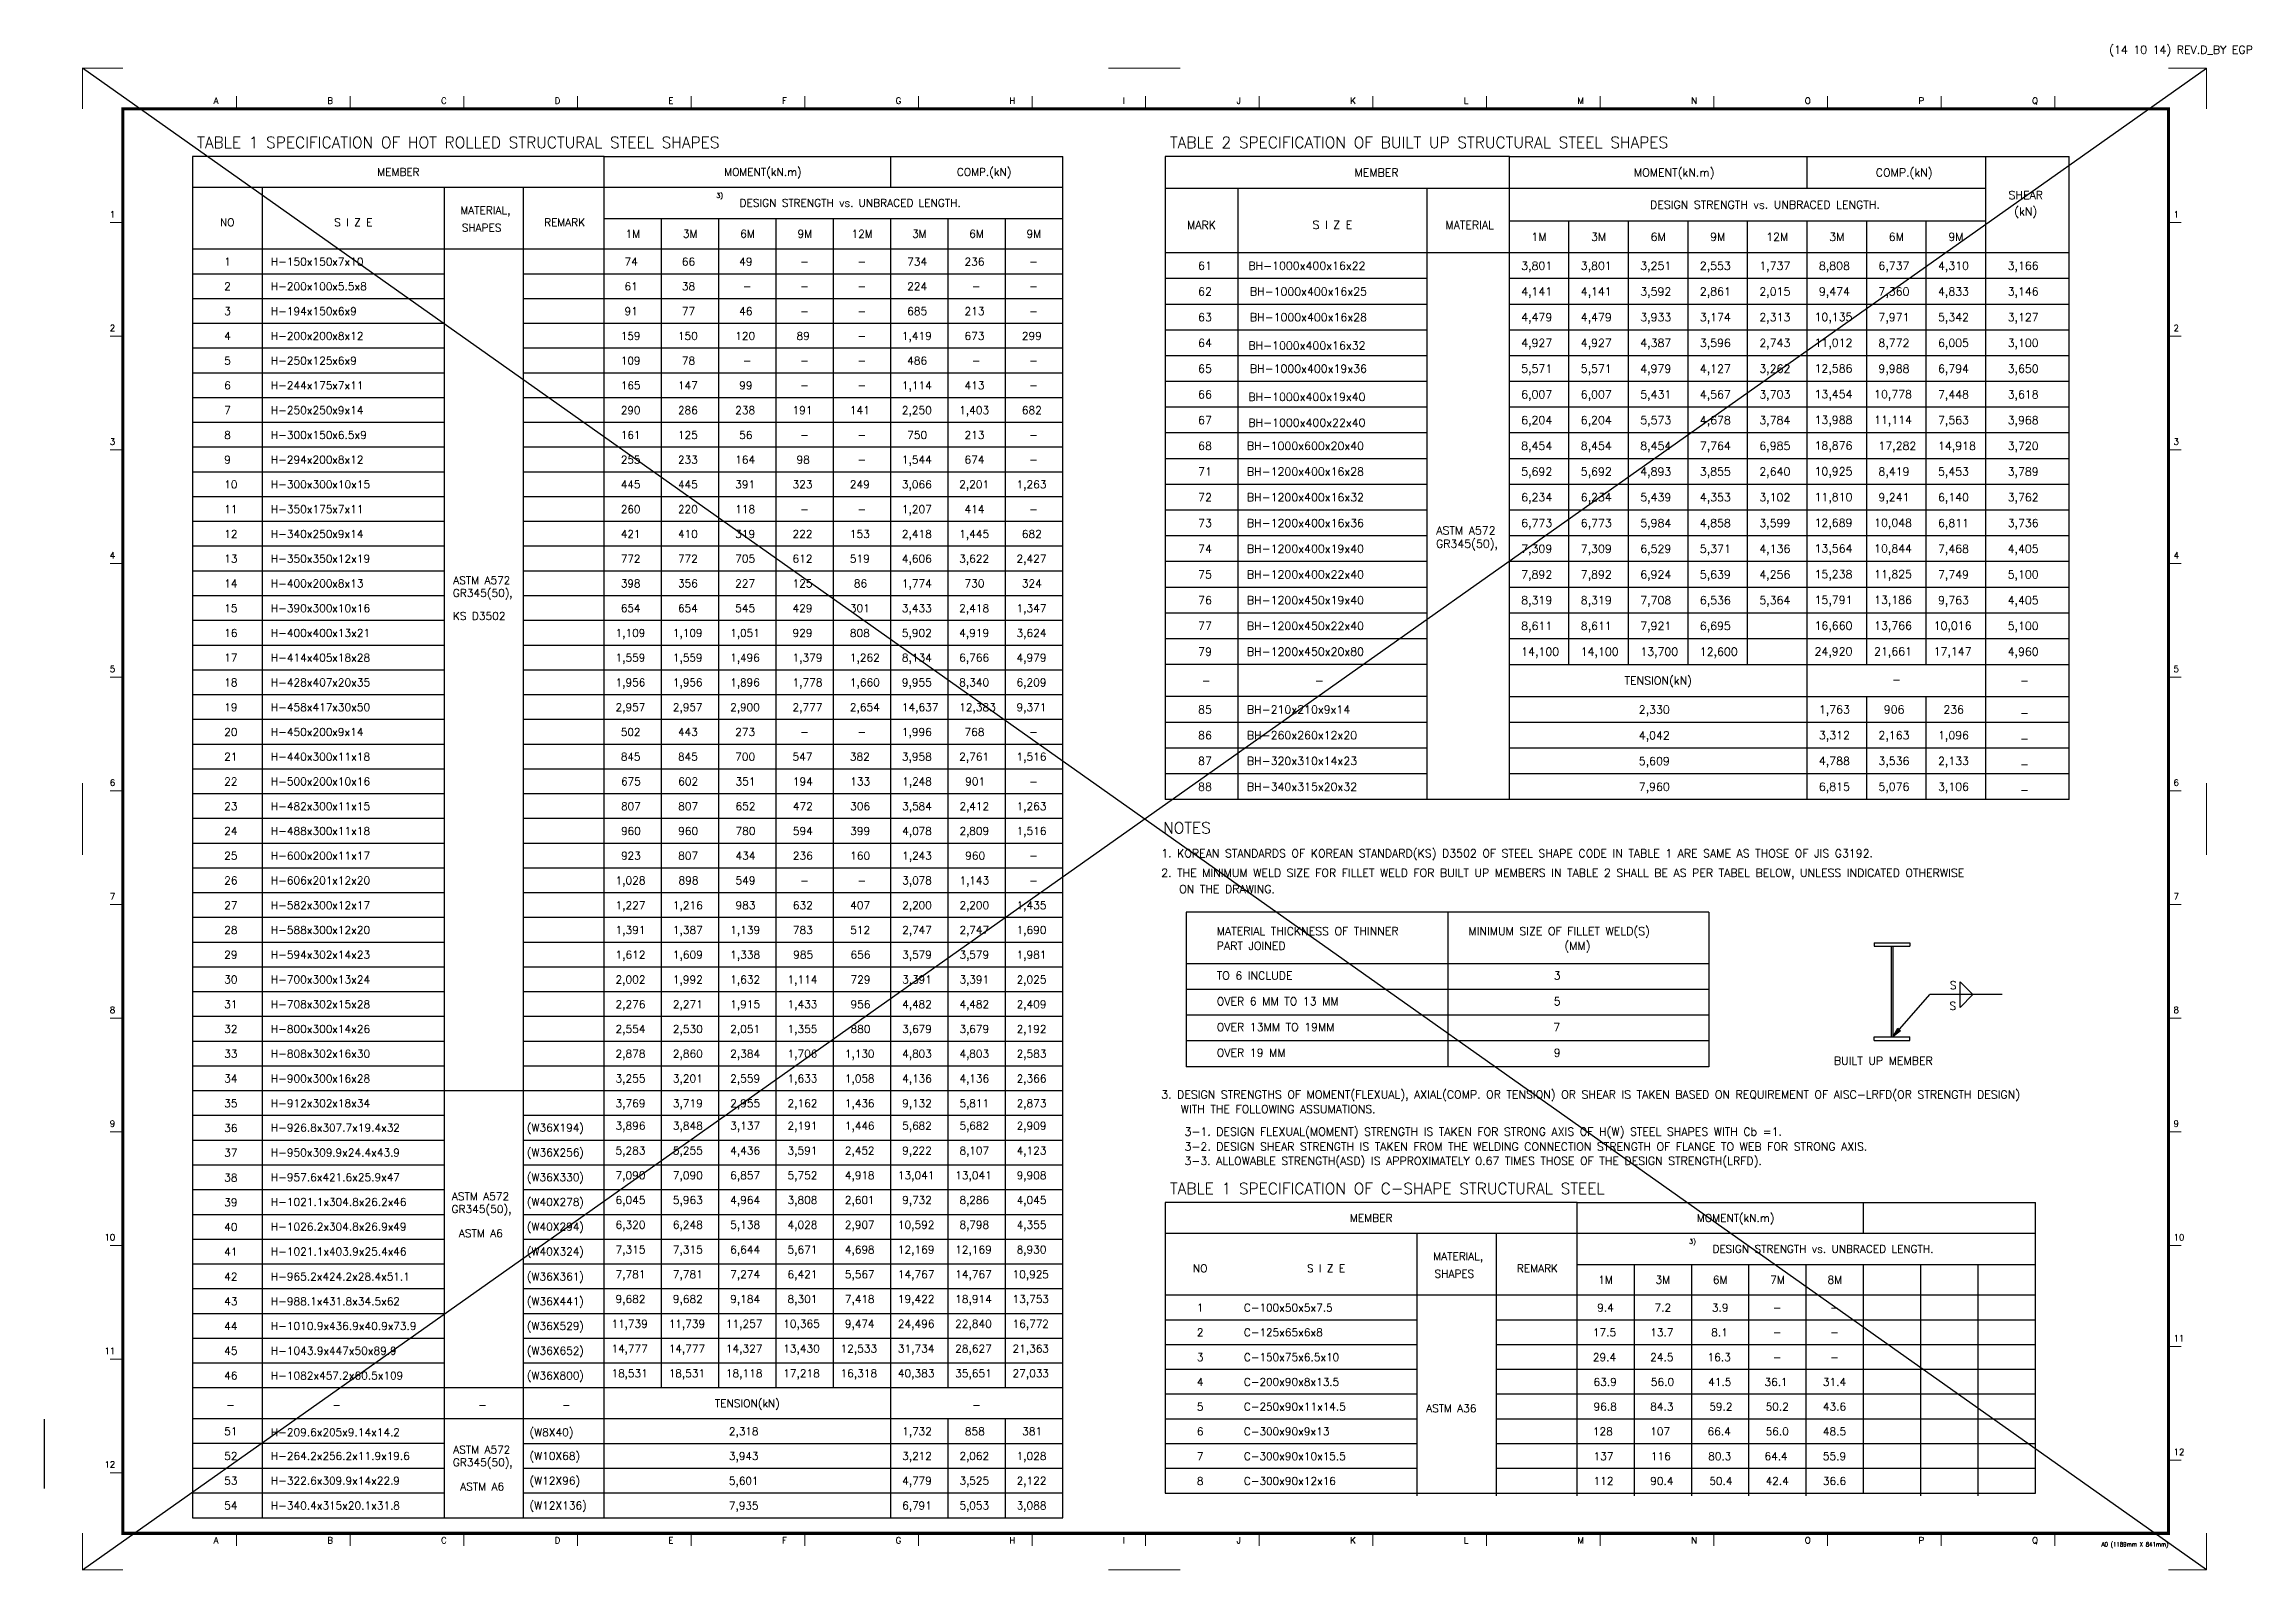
# Model space of a CAD drawing. Header units: millimetres. Extents: x 406291 to 729282, y -334810 to -232173.
# Drawn here: x 406291 to 554592, y -334810 to -232322 of the extents above; entities that cross this region are included whole.
import ezdxf
from ezdxf.enums import TextEntityAlignment as Align

# ---------------------------------------------------------------- set-up
doc = ezdxf.new("R2010")
doc.units = ezdxf.units.MM
doc.header["$LTSCALE"] = 150
doc.linetypes.add('CENTER', pattern=[32.5, 25, -2.5, 2.5, -2.5])
for name, color, linetype in [('BP', 4, 'Continuous'), ('G', 3, 'Continuous'), ('H', 7, 'Continuous'), ('LIST TEXT1', 3, 'CENTER'), ('LIST TEXT2', 7, 'CENTER'), ('P', 250, 'Continuous'), ('T', 4, 'Continuous')]:
    doc.layers.add(name, color=color, linetype=linetype)
doc.styles.add('COMPLEX', font='COMPLEX', dxfattribs={"height": 3.5})
doc.styles.add('ROMANS', font='romans.shx')

msp = doc.modelspace()

# ---------------------------------------------------------------- texts
at = {"layer": 'LIST TEXT1', "style": 'ROMANS'}
for s, p in [('TABLE 1 SPECIFICATION OF HOT ROLLED STRUCTURAL STEEL SHAPES', (416567, -239301)), ('TABLE 2 SPECIFICATION OF BUILT UP STRUCTURAL STEEL SHAPES', (481914, -239301)), ('TABLE 1 SPECIFICATION OF C-SHAPE STRUCTURAL STEEL', (481914, -309567))]:
    msp.add_text(s, height=756, dxfattribs=at).set_placement(p)
msp.add_text('NOTES', height=756, dxfattribs=at).set_placement((483058, -284964), align=Align.MIDDLE_CENTER)
at = {"layer": 'LIST TEXT2', "style": 'ROMANS'}
for s, height, p in [('(14 10 14) REV.D_BY EGP', 540, (549836, -232695)), ('MEMBER', 519.6, (430087, -240906)), ('MOMENT(kN.m)', 519.62, (454570, -240906)), ('COMP.(kN)', 519.6, (469435, -240906)), ('MEMBER ', 540, (495978, -240946)), ('MOMENT(kN.m)', 540, (515790, -240946)), ('COMP.(kN)', 540, (531239, -240946)), ('3)', 311.8, (451671, -242489)), ('DESIGN STRENGTH vs. UNBRACED LENGTH.', 519.62, (460435, -242984)), ('DESIGN STRENGTH vs. UNBRACED LENGTH.', 540, (521885, -243106)), ('SHEAR', 540, (539406, -242460)), ('(kN)', 540, (539406, -243556)), ('NO', 519.6, (418595, -244295)), ('S I Z E', 519.6, (427056, -244295)), ('MATERIAL,', 519.6, (435931, -243479)), ('SHAPES', 519.6, (435676, -244658)), ('REMARK', 519.6, (441253, -244295)), ('MARK', 540, (484035, -244469)), ('S I Z E', 540, (492828, -244457)), ('MATERIAL', 540, (502050, -244469)), ('1M', 519.6, (445835, -245063)), ('3M', 519.6, (449684, -245063)), ('6M', 519.6, (453533, -245063)), ('9M', 519.6, (457382, -245063)), ('12M', 519.6, (461231, -245063)), ('3M', 519.6, (465080, -245063)), ('6M', 519.6, (468929, -245063)), ('9M', 519.6, (472778, -245063)), ('1M', 540, (506713, -245266)), ('3M', 540, (510713, -245266)), ('6M', 540, (514713, -245266)), ('9M', 540, (518713, -245266)), ('12M', 540, (522713, -245266)), ('3M', 540, (526713, -245266)), ('6M', 540, (530713, -245266)), ('9M', 540, (534713, -245266)), ('TENSION(kN)', 540, (514719, -275074)), ('MEMBER', 519.6, (495435, -311171)), ('MOMENT(kN.m)', 519.62, (519918, -311171)), ('3)', 311.8, (517019, -312755)), ('NO', 519.6, (483943, -314561)), ('S I Z E', 519.6, (492404, -314561)), ('MATERIAL,', 519.6, (501279, -313745)), ('REMARK', 519.6, (506600, -314561)), ('DESIGN STRENGTH vs. UNBRACED LENGTH.', 519.62, (525782, -313250)), ('SHAPES', 519.6, (501023, -314924)), ('1M', 519.6, (511183, -315328)), ('3M', 519.6, (515032, -315328)), ('6M', 519.6, (518881, -315328)), ('7M', 519.6, (522730, -315328)), ('8M', 519.6, (526579, -315328)), ('TENSION(kN)', 519.62, (453534, -323630))]:
    msp.add_text(s, height=height, dxfattribs=at).set_placement(p, align=Align.MIDDLE_CENTER)
for s, height, p in [('1', 520, (418378, -246933)), ('H-150x150x7x10', 519.62, (421529, -246933)), ('74', 519.6, (445277, -246933)), ('66', 519.6, (449126, -246933)), ('49', 519.6, (452975, -246933)), ('-', 520, (457071, -246933)), ('-', 520, (460920, -246933)), ('734', 519.6, (464266, -246933)), ('236', 519.6, (468115, -246933)), ('-', 520, (472467, -246933)), ('61', 540, (483809, -247210)), ('BH-1000x400x16x22', 540, (487183, -247210)), ('3,801', 540, (505510, -247210)), ('3,801', 540, (509510, -247210)), ('3,251', 540, (513510, -247210)), ('2,553', 540, (517510, -247210)), ('1,737', 540, (521510, -247210)), ('8,808', 540, (525510, -247210)), ('6,737', 540, (529510, -247210)), ('4,310', 540, (533510, -247210)), ('3,166', 540, (538187, -247210)), ('2', 520, (418378, -248596)), ('H-200x100x5.5x8', 519.62, (421529, -248596)), ('61', 519.6, (445277, -248596)), ('38', 519.6, (449126, -248596)), ('-', 520, (453222, -248596)), ('-', 520, (457071, -248596)), ('-', 520, (460920, -248596)), ('224', 519.6, (464266, -248596)), ('-', 520, (468618, -248596)), ('-', 520, (472467, -248596)), ('62', 540, (483809, -248938)), ('BH-1000x400x16x25', 540, (487282, -248938)), ('4,141', 540, (505510, -248938)), ('4,141', 540, (509510, -248938)), ('3,592', 540, (513510, -248938)), ('2,861', 540, (517510, -248938)), ('2,015', 540, (521510, -248938)), ('9,474', 540, (525510, -248938)), ('7,360', 540, (529510, -248938)), ('4,833', 540, (533510, -248938)), ('3,146', 540, (538187, -248938)), ('3', 520, (418378, -250259)), ('H-194x150x6x9', 519.62, (421529, -250259)), ('91', 519.6, (445277, -250259)), ('77', 519.6, (449126, -250259)), ('46', 519.6, (452975, -250259)), ('-', 520, (457071, -250259)), ('-', 520, (460920, -250259)), ('685', 519.6, (464266, -250259)), ('213', 519.6, (468115, -250259)), ('-', 520, (472467, -250259)), ('63', 540, (483809, -250666)), ('BH-1000x400x16x28', 540, (487282, -250666)), ('4,479', 540, (505510, -250666)), ('4,479', 540, (509510, -250666)), ('3,933', 540, (513510, -250666)), ('3,174', 540, (517510, -250666)), ('2,313', 540, (521510, -250666)), ('10,135', 540, (525218, -250649)), ('7,971', 540, (529510, -250666)), ('5,342', 540, (533510, -250666)), ('3,127', 540, (538187, -250666)), ('4', 520, (418378, -251922)), ('H-200x200x8x12', 519.62, (421529, -251922)), ('159', 519.6, (445021, -251922)), ('150', 519.6, (448870, -251922)), ('120', 519.6, (452719, -251922)), ('89', 519.6, (456825, -251922)), ('-', 520, (460920, -251922)), ('1,419', 519.6, (463915, -251922)), ('673', 519.6, (468115, -251922)), ('299', 519.6, (471964, -251922)), ('11,012', 540, (525218, -252377)), ('5', 520, (418378, -253584)), ('H-250x125x6x9', 519.62, (421529, -253584)), ('109', 519.6, (445021, -253584)), ('78', 519.6, (449126, -253584)), ('486', 519.6, (464266, -253584)), ('64', 540, (483809, -252394)), ('BH-1000x400x16x32', 540, (487183, -252566)), ('4,927', 540, (505510, -252394)), ('4,927', 540, (509510, -252394)), ('4,387', 540, (513510, -252394)), ('3,596', 540, (517510, -252394)), ('2,743', 540, (521510, -252394)), ('8,772', 540, (529510, -252394)), ('6,005', 540, (533510, -252394)), ('3,100', 540, (538187, -252394)), ('6', 520, (418378, -255247)), ('H-244x175x7x11', 519.62, (421529, -255247)), ('165', 519.6, (445021, -255247)), ('147', 519.6, (448870, -255247)), ('99', 519.6, (452975, -255247)), ('-', 520, (453222, -253584)), ('-', 520, (457071, -253584)), ('-', 520, (460920, -253584)), ('1,114', 519.6, (463915, -255247)), ('413', 519.6, (468115, -255247)), ('-', 520, (468618, -253584)), ('-', 520, (472467, -253584)), ('65', 540, (483809, -254122)), ('BH-1000x400x19x36', 540, (487282, -254122)), ('5,571', 540, (505510, -254122)), ('5,571', 540, (509510, -254122)), ('4,979', 540, (513510, -254122)), ('4,127', 540, (517510, -254122)), ('3,262', 540, (521510, -254122)), ('12,586', 540, (525218, -254105)), ('9,988', 540, (529510, -254122)), ('6,794', 540, (533510, -254122)), ('3,650', 540, (538187, -254122)), ('-', 520, (457071, -255247)), ('-', 520, (460920, -255247)), ('-', 520, (472467, -255247)), ('66', 540, (483809, -255850)), ('BH-1000x400x19x40', 540, (487183, -256022)), ('6,007', 540, (505510, -255850)), ('6,007', 540, (509510, -255850)), ('5,431', 540, (513510, -255850)), ('4,567', 540, (517510, -255850)), ('3,703', 540, (521510, -255850)), ('13,454', 540, (525218, -255833)), ('10,778', 540, (529218, -255833)), ('7,448', 540, (533510, -255850)), ('3,618', 540, (538187, -255850)), ('7', 520, (418378, -256910)), ('H-250x250x9x14', 519.62, (421529, -256910)), ('290', 519.6, (445021, -256910)), ('286', 519.6, (448870, -256910)), ('238', 519.6, (452719, -256910)), ('191', 519.6, (456568, -256910)), ('141', 519.6, (460417, -256910)), ('2,250', 519.6, (463915, -256910)), ('1,403', 519.6, (467764, -256910)), ('682', 519.6, (471964, -256910)), ('67', 540, (483809, -257578)), ('BH-1000x400x22x40', 540, (487183, -257750)), ('6,204', 540, (505510, -257578)), ('6,204', 540, (509510, -257578)), ('5,573', 540, (513510, -257578)), ('4,678', 540, (517510, -257578)), ('3,784', 540, (521510, -257578)), ('13,988', 540, (525218, -257561)), ('11,114', 540, (529218, -257561)), ('7,563', 540, (533510, -257578)), ('3,968', 540, (538187, -257578)), ('8', 520, (418378, -258573)), ('H-300x150x6.5x9', 519.62, (421529, -258573)), ('161', 519.6, (445021, -258573)), ('125', 519.6, (448870, -258573)), ('56', 519.6, (452975, -258573)), ('-', 520, (457071, -258573)), ('-', 520, (460920, -258573)), ('750', 519.6, (464266, -258573)), ('213', 519.6, (468115, -258573)), ('-', 520, (472467, -258573)), ('68', 540, (483809, -259306)), ('BH-1000x600x20x40', 540, (487084, -259306)), ('8,454', 540, (505510, -259306)), ('8,454', 540, (509510, -259306)), ('8,454', 540, (513510, -259306)), ('7,764', 540, (517510, -259306)), ('6,985', 540, (521510, -259306)), ('18,876', 540, (525218, -259289)), ('17,282', 540, (529510, -259306)), ('14,918', 540, (533510, -259306)), ('3,720', 540, (538187, -259306)), ('9', 520, (418378, -260236)), ('H-294x200x8x12', 519.62, (421529, -260236)), ('255', 519.6, (445021, -260236)), ('233', 519.6, (448870, -260236)), ('164', 519.6, (452719, -260236)), ('98', 519.6, (456825, -260236)), ('-', 520, (460920, -260236)), ('1,544', 519.6, (463915, -260236)), ('674', 519.6, (468115, -260236)), ('-', 520, (472467, -260236)), ('71', 540, (483809, -261034)), ('BH-1200x400x16x28', 540, (487084, -261034)), ('5,692', 540, (505510, -261034)), ('5,692', 540, (509510, -261034)), ('4,893', 540, (513510, -261034)), ('3,855', 540, (517510, -261034)), ('2,640', 540, (521510, -261034)), ('10,925', 540, (525218, -261017)), ('8,419', 540, (529510, -261034)), ('5,453', 540, (533510, -261034)), ('3,789', 540, (538187, -261034)), ('10', 519.6, (418378, -261898)), ('H-300x300x10x15', 519.62, (421529, -261898)), ('445', 519.6, (445021, -261898)), ('445', 519.6, (448870, -261898)), ('391', 519.6, (452719, -261898)), ('323', 519.6, (456568, -261898)), ('249', 519.6, (460417, -261898)), ('3,066', 519.6, (463915, -261898)), ('2,201', 519.6, (467764, -261898)), ('1,263', 519.6, (471613, -261898)), ('72', 540, (483809, -262762)), ('BH-1200x400x16x32', 540, (487084, -262762)), ('6,234', 540, (505510, -262762)), ('6,234', 540, (509510, -262762)), ('5,439', 540, (513510, -262762)), ('4,353', 540, (517510, -262762)), ('3,102', 540, (521510, -262762)), ('11,810', 540, (525218, -262745)), ('9,241', 540, (529510, -262762)), ('6,140', 540, (533510, -262762)), ('3,762', 540, (538187, -262762)), ('11', 519.6, (418378, -263561)), ('H-350x175x7x11', 519.62, (421529, -263561)), ('260', 519.6, (445021, -263561)), ('220', 519.6, (448870, -263561)), ('118', 519.6, (452719, -263561)), ('-', 520, (457071, -263561)), ('-', 520, (460920, -263561)), ('1,207', 519.6, (463915, -263561)), ('414', 519.6, (468115, -263561)), ('-', 520, (472467, -263561)), ('12', 519.6, (418378, -265224)), ('H-340x250x9x14', 519.62, (421529, -265224)), ('421', 519.6, (445021, -265224)), ('410', 519.6, (448870, -265224)), ('319', 519.6, (452719, -265224)), ('222', 519.6, (456568, -265224)), ('153', 519.6, (460417, -265224)), ('2,418', 519.6, (463915, -265224)), ('1,445', 519.6, (467764, -265224)), ('682', 519.6, (471964, -265224)), ('73', 540, (483809, -264490)), ('BH-1200x400x16x36', 540, (487084, -264490)), ('ASTM A572', 540, (499809, -264986)), ('6,773', 540, (505510, -264490)), ('6,773', 540, (509510, -264490)), ('5,984', 540, (513510, -264490)), ('4,858', 540, (517510, -264490)), ('3,599', 540, (521510, -264490)), ('12,689', 540, (525218, -264473)), ('10,048', 540, (529218, -264473)), ('6,811', 540, (533510, -264490)), ('3,736', 540, (538187, -264490)), ('13', 519.6, (418378, -266887)), ('H-350x350x12x19', 519.62, (421529, -266887)), ('772', 519.6, (445021, -266887)), ('772', 519.6, (448870, -266887)), ('705', 519.6, (452719, -266887)), ('612', 519.6, (456568, -266887)), ('519', 519.6, (460417, -266887)), ('4,606', 519.6, (463915, -266887)), ('3,622', 519.6, (467764, -266887)), ('2,427', 519.6, (471613, -266887)), ('74', 540, (483809, -266218)), ('BH-1200x400x19x40', 540, (487084, -266218)), ('GR345(50),', 540, (499787, -265879)), ('7,309', 540, (505510, -266218)), ('7,309', 540, (509510, -266218)), ('6,529', 540, (513510, -266218)), ('5,371', 540, (517510, -266218)), ('4,136', 540, (521510, -266218)), ('13,564', 540, (525218, -266201)), ('10,844', 540, (529218, -266201)), ('7,468', 540, (533510, -266218)), ('4,405', 540, (538187, -266218)), ('14', 519.6, (418378, -268550)), ('H-400x200x8x13', 519.62, (421529, -268550)), ('ASTM A572', 519.6, (433774, -268332)), ('398', 519.6, (445021, -268550)), ('356', 519.6, (448870, -268550)), ('227', 519.6, (452719, -268550)), ('125', 519.6, (456568, -268550)), ('86', 519.6, (460674, -268550)), ('1,774', 519.6, (463915, -268550)), ('730', 519.6, (468115, -268550)), ('324', 519.6, (471964, -268550)), ('75', 540, (483809, -267946)), ('BH-1200x400x22x40', 540, (487084, -267946)), ('7,892', 540, (505510, -267946)), ('7,892', 540, (509510, -267946)), ('6,924', 540, (513510, -267946)), ('5,639', 540, (517510, -267946)), ('4,256', 540, (521510, -267946)), ('15,238', 540, (525218, -267929)), ('11,825', 540, (529218, -267929)), ('7,749', 540, (533510, -267946)), ('5,100', 540, (538187, -267946)), ('GR345(50),', 519.6, (433753, -269191)), ('76', 540, (483809, -269674)), ('BH-1200x450x19x40', 540, (487084, -269674)), ('8,319', 540, (505510, -269674)), ('8,319', 540, (509510, -269674)), ('7,708', 540, (513510, -269674)), ('6,536', 540, (517510, -269674)), ('5,364', 540, (521510, -269674)), ('15,791', 540, (525218, -269657)), ('13,186', 540, (529218, -269657)), ('9,763', 540, (533510, -269674)), ('4,405', 540, (538187, -269674)), ('15', 519.6, (418378, -270212)), ('H-390x300x10x16', 519.62, (421529, -270212)), ('KS D3502', 519.6, (433753, -270737)), ('654', 519.6, (445021, -270212)), ('654', 519.6, (448870, -270212)), ('545', 519.6, (452719, -270212)), ('429', 519.6, (456568, -270212)), ('301', 519.6, (460417, -270212)), ('3,433', 519.6, (463915, -270212)), ('2,418', 519.6, (467764, -270212)), ('1,347', 519.6, (471613, -270212)), ('77', 540, (483809, -271402)), ('BH-1200x450x22x40', 540, (487084, -271402)), ('8,611', 540, (505510, -271402)), ('8,611', 540, (509510, -271402)), ('7,921', 540, (513510, -271402)), ('6,695', 540, (517510, -271402)), ('16,660', 540, (525218, -271385)), ('13,766', 540, (529218, -271385)), ('10,016', 540, (533218, -271385)), ('5,100', 540, (538187, -271402)), ('16', 519.6, (418378, -271875)), ('H-400x400x13x21', 519.62, (421529, -271875)), ('1,109', 519.6, (444669, -271875)), ('1,109', 519.6, (448518, -271875)), ('1,051', 519.6, (452367, -271875)), ('929', 519.6, (456568, -271875)), ('808', 519.6, (460417, -271875)), ('5,902', 519.6, (463915, -271875)), ('4,919', 519.6, (467764, -271875)), ('3,624', 519.6, (471613, -271875)), ('79', 540, (483809, -273130)), ('BH-1200x450x20x80', 540, (487084, -273130)), ('14,100', 540, (505510, -273130)), ('14,100', 540, (509510, -273130)), ('13,700', 540, (513510, -273130)), ('12,600', 540, (517510, -273130)), ('24,920', 540, (525218, -273113)), ('21,661', 540, (529218, -273113)), ('17,147', 540, (533218, -273113)), ('4,960', 540, (538187, -273130)), ('17', 519.6, (418378, -273538)), ('H-414x405x18x28', 519.62, (421529, -273538)), ('1,559', 519.6, (444669, -273538)), ('1,559', 519.6, (448518, -273538)), ('1,496', 519.6, (452367, -273538)), ('1,379', 519.6, (456568, -273538)), ('1,262', 519.6, (460417, -273538)), ('8,134', 519.6, (463915, -273538)), ('6,766', 519.6, (467764, -273538)), ('4,979', 519.6, (471613, -273538)), ('18', 519.6, (418378, -275201)), ('H-428x407x20x35', 519.62, (421529, -275201)), ('1,956', 519.6, (444669, -275201)), ('1,956', 519.6, (448518, -275201)), ('1,896', 519.6, (452367, -275201)), ('1,778', 519.6, (456568, -275201)), ('1,660', 519.6, (460417, -275201)), ('9,955', 519.6, (463915, -275201)), ('8,340', 519.6, (467764, -275201)), ('6,209', 519.6, (471613, -275201)), ('-', 540, (484046, -275081)), ('-', 540, (491652, -275081)), ('-', 540, (530417, -275007)), ('-', 540, (539016, -275081)), ('19', 519.6, (418378, -276863)), ('H-458x417x30x50', 519.62, (421529, -276863)), ('2,957', 519.6, (444669, -276863)), ('2,957', 519.6, (448518, -276863)), ('2,900', 519.6, (452367, -276863)), ('2,777', 519.6, (456568, -276863)), ('2,654', 519.6, (460417, -276863)), ('14,637', 519.6, (463915, -276863)), ('12,383', 519.6, (467764, -276863)), ('9,371', 519.6, (471613, -276863)), ('85', 540, (483809, -277018)), ('BH-210x210x9x14', 540, (487084, -277018)), ('2,330', 540, (513411, -277025)), ('1,763', 540, (525510, -277018)), ('906', 540, (529867, -277018)), ('236', 540, (533867, -277018)), ('-', 540, (539016, -277241)), ('20', 519.6, (418378, -278526)), ('H-450x200x9x14', 519.62, (421529, -278526)), ('502', 519.6, (445021, -278526)), ('443', 519.6, (448870, -278526)), ('273', 519.6, (452719, -278526)), ('-', 520, (457071, -278526)), ('-', 520, (460920, -278526)), ('1,996', 519.6, (463915, -278526)), ('768', 519.6, (468115, -278526)), ('-', 520, (472467, -278526)), ('86', 540, (483809, -278746)), ('BH-260x260x12x20', 540, (487084, -278746)), ('4,042', 540, (513411, -278753)), ('3,312', 540, (525510, -278746)), ('2,163', 540, (529510, -278746)), ('1,096', 540, (533510, -278746)), ('21', 519.6, (418378, -280189)), ('H-440x300x11x18', 519.62, (421529, -280189)), ('845', 519.6, (445021, -280189)), ('845', 519.6, (448870, -280189)), ('700', 519.6, (452719, -280189)), ('547', 519.6, (456568, -280189)), ('382', 519.6, (460417, -280189)), ('3,958', 519.6, (463915, -280189)), ('2,761', 519.6, (467764, -280189)), ('1,516', 519.6, (471613, -280189)), ('87', 540, (483809, -280474)), ('BH-320x310x14x23', 540, (487084, -280474)), ('5,609', 540, (513411, -280481)), ('4,788', 540, (525510, -280474)), ('3,536', 540, (529510, -280474)), ('2,133', 540, (533510, -280474)), ('-', 540, (539016, -278969)), ('22', 519.6, (418378, -281852)), ('H-500x200x10x16', 519.62, (421529, -281852)), ('675', 519.6, (445042, -281852)), ('602', 519.6, (448891, -281852)), ('351', 519.6, (452740, -281852)), ('194', 519.6, (456589, -281852)), ('133', 519.6, (460439, -281852)), ('1,248', 519.6, (463922, -281852)), ('901', 519.6, (468159, -281852)), ('-', 540, (539016, -280697)), ('23', 519.6, (418378, -283515)), ('H-482x300x11x15', 519.62, (421529, -283515)), ('807', 519.6, (445042, -283515)), ('807', 519.6, (448891, -283515)), ('652', 519.6, (452740, -283515)), ('472', 519.6, (456589, -283515)), ('306', 519.6, (460439, -283515)), ('3,584', 519.6, (463922, -283515)), ('2,412', 519.6, (467771, -283515)), ('1,263', 519.6, (471620, -283515)), ('-', 520, (472467, -281852)), ('88', 540, (483809, -282202)), ('BH-340x315x20x32', 540, (487084, -282202)), ('7,960', 540, (513411, -282209)), ('6,815', 540, (525510, -282202)), ('5,076', 540, (529510, -282202)), ('3,106', 540, (533510, -282202)), ('-', 540, (539016, -282425)), ('24', 519.6, (418378, -285177)), ('H-488x300x11x18', 519.62, (421529, -285177)), ('960', 519.6, (445042, -285177)), ('960', 519.6, (448891, -285177)), ('780', 519.6, (452740, -285177)), ('594', 519.6, (456589, -285177)), ('399', 519.6, (460439, -285177)), ('4,078', 519.6, (463922, -285177)), ('2,809', 519.6, (467771, -285177)), ('1,516', 519.6, (471620, -285177)), ('25', 519.6, (418378, -286840)), ('H-600x200x11x17', 519.62, (421529, -286840)), ('923', 519.6, (445042, -286840)), ('807', 519.6, (448891, -286840)), ('434', 519.6, (452740, -286840)), ('236', 519.6, (456589, -286840)), ('160', 519.6, (460439, -286840)), ('1,243', 519.6, (463922, -286840)), ('960', 519.6, (468159, -286840)), ('-', 520, (472467, -286840)), ('1. KOREAN STANDARDS OF KOREAN STANDARD(KS) D3502 OF STEEL SHAPE CODE IN TABLE 1 ARE SAME AS THOSE OF JIS G3192.', 540, (481329, -286678)), ('26', 519.6, (418378, -288503)), ('H-606x201x12x20', 519.62, (421529, -288503)), ('1,028', 519.6, (444677, -288503)), ('898', 519.6, (448914, -288503)), ('549', 519.6, (452740, -288503)), ('-', 520, (457071, -288503)), ('-', 520, (460920, -288503)), ('3,078', 519.6, (463922, -288503)), ('1,143', 519.6, (467771, -288503)), ('-', 520, (472467, -288503)), ('2. THE MINIMUM WELD SIZE FOR FILLET WELD FOR BUILT UP MEMBERS IN TABLE 2 SHALL BE AS PER TABEL BELOW, UNLESS INDICATED OTHERWISE ', 540, (481329, -287990)), ('   ON THE DRAWING.', 540, (481329, -289081)), ('27', 519.6, (418378, -290166)), ('H-582x300x12x17', 519.62, (421529, -290166)), ('1,227', 519.6, (444677, -290166)), ('1,216', 519.6, (448526, -290166)), ('983', 519.6, (452740, -290166)), ('632', 519.6, (456589, -290166)), ('407', 519.6, (460439, -290166)), ('2,200', 519.6, (463922, -290166)), ('2,200', 519.6, (467771, -290166)), ('1,435', 519.6, (471620, -290166)), ('28', 519.6, (418378, -291829)), ('H-588x300x12x20', 519.62, (421529, -291829)), ('1,391', 519.6, (444677, -291829)), ('1,387', 519.6, (448526, -291829)), ('1,139', 519.6, (452375, -291829)), ('783', 519.6, (456589, -291829)), ('512', 519.6, (460439, -291829)), ('2,747', 519.6, (463922, -291829)), ('2,747', 519.6, (467771, -291829)), ('1,690', 519.6, (471620, -291829)), ('MATERIAL THICKNESS OF THINNER', 540, (485057, -291907)), ('MINIMUM SIZE OF FILLET WELD(S)', 540, (501962, -291907)), ('29', 519.6, (418378, -293491)), ('H-594x302x14x23', 519.62, (421529, -293491)), ('1,612', 519.6, (444677, -293491)), ('1,609', 519.6, (448526, -293491)), ('1,338', 519.6, (452375, -293491)), ('985', 519.6, (456612, -293491)), ('656', 519.6, (460461, -293491)), ('3,579', 519.6, (463922, -293491)), ('3,579', 519.6, (467771, -293491)), ('1,981', 519.6, (471620, -293491)), ('PART JOINED', 540, (485057, -292893)), ('(MM)', 540, (508407, -292893)), ('30', 519.6, (418378, -295154)), ('H-700x300x13x24', 519.62, (421529, -295154)), ('2,002', 519.6, (444677, -295154)), ('1,992', 519.6, (448526, -295154)), ('1,632', 519.6, (452375, -295154)), ('1,114', 519.6, (456224, -295154)), ('729', 519.6, (460461, -295154)), ('3,391', 519.6, (463922, -295154)), ('3,391', 519.6, (467771, -295154)), ('2,025', 519.6, (471620, -295154)), ('TO 6 INCLUDE', 540, (485057, -294893)), ('3', 540, (507693, -294893)), ('31', 519.6, (418378, -296817)), ('H-708x302x15x28', 519.62, (421529, -296817)), ('2,276', 519.6, (444677, -296817)), ('2,271', 519.6, (448526, -296817)), ('1,915', 519.6, (452375, -296817)), ('1,433', 519.6, (456224, -296817)), ('956', 519.6, (460461, -296817)), ('4,482', 519.6, (463922, -296817)), ('4,482', 519.6, (467771, -296817)), ('2,409', 519.6, (471620, -296817)), ('OVER 6 MM TO 13 MM', 540, (485057, -296621)), ('5', 540, (507693, -296621)), ('S', 540, (534297, -295543)), ('OVER 13MM TO 19MM', 540, (485057, -298349)), ('7', 540, (507665, -298349)), ('S', 540, (534274, -296926)), ('32', 519.6, (418378, -298480)), ('H-800x300x14x26', 519.62, (421529, -298480)), ('2,554', 519.6, (444677, -298480)), ('2,530', 519.6, (448526, -298480)), ('2,051', 519.6, (452375, -298480)), ('1,355', 519.6, (456224, -298480)), ('880', 519.6, (460461, -298480)), ('3,679', 519.6, (463922, -298480)), ('3,679', 519.6, (467771, -298480)), ('2,192', 519.6, (471620, -298480)), ('33', 519.6, (418378, -300143)), ('H-808x302x16x30', 519.62, (421529, -300143)), ('2,878', 519.6, (444677, -300143)), ('2,860', 519.6, (448526, -300143)), ('2,384', 519.6, (452375, -300143)), ('1,706', 519.6, (456224, -300143)), ('1,130', 519.6, (460073, -300143)), ('4,803', 519.6, (463922, -300143)), ('4,803', 519.6, (467771, -300143)), ('2,583', 519.6, (471620, -300143)), ('OVER 19 MM', 540, (485057, -300077)), ('9', 540, (507693, -300077)), ('BUILT UP MEMBER', 540, (526515, -300611)), ('34', 519.6, (418378, -301805)), ('H-900x300x16x28', 519.62, (421529, -301805)), ('3,255', 519.6, (444677, -301805)), ('3,201', 519.6, (448526, -301805)), ('2,559', 519.6, (452375, -301805)), ('1,633', 519.6, (456224, -301805)), ('1,058', 519.6, (460073, -301805)), ('4,136', 519.6, (463922, -301805)), ('4,136', 519.6, (467771, -301805)), ('2,366', 519.6, (471620, -301805)), ('3. DESIGN STRENGTHS OF MOMENT(FLEXUAL), AXIAL(COMP. OR TENSION) OR SHEAR IS TAKEN BASED ON REQUIREMENT OF AISC-LRFD(OR STRENGTH DESIGN) ', 540, (481329, -302879)), ('35', 519.6, (418378, -303468)), ('H-912x302x18x34', 519.62, (421529, -303468)), ('3,769', 519.6, (444677, -303468)), ('3,719', 519.6, (448526, -303468)), ('2,955', 519.6, (452375, -303468)), ('2,162', 519.6, (456224, -303468)), ('1,436', 519.6, (460073, -303468)), ('9,132', 519.6, (463922, -303468)), ('5,811', 519.6, (467771, -303468)), ('2,873', 519.6, (471620, -303468)), (' WITH THE FOLLOWING ASSUMATIONS.', 540, (482269, -303861)), ('36', 519.6, (418378, -305131)), ('H-926.8x307.7x19.4x32', 519.62, (421529, -305112)), ('(W36X194)', 519.6, (438723, -305112)), ('3,896', 519.6, (444677, -304981)), ('3,848', 519.6, (448526, -304981)), ('3,137', 519.6, (452375, -304981)), ('2,191', 519.6, (456224, -304981)), ('1,446', 519.6, (460073, -304981)), ('5,682', 519.6, (463922, -304981)), ('5,682', 519.6, (467771, -304981)), ('2,909', 519.6, (471620, -304981)), ('3-1. DESIGN FLEXUAL(MOMENT) STRENGTH IS TAKEN FOR STRONG AXIS OF H(W) STEEL SHAPES WITH Cb =1.', 540, (482896, -305375)), ('37', 519.6, (418378, -306794)), ('H-950x309.9x24.4x43.9', 519.62, (421529, -306775)), ('(W36X256)', 519.6, (438723, -306775)), ('5,283', 519.6, (444677, -306644)), ('5,255', 519.6, (448526, -306644)), ('4,436', 519.6, (452375, -306644)), ('3,591', 519.6, (456224, -306644)), ('2,452', 519.6, (460073, -306644)), ('9,222', 519.6, (463922, -306644)), ('8,107', 519.6, (467771, -306644)), ('4,123', 519.6, (471620, -306644)), ('3-3. ALLOWABLE STRENGTH(ASD) IS APPROXIMATELY 0.67 TIMES THOSE OF THE DESIGN STRENGTH(LRFD).', 540, (482893, -307338)), ('3-2. DESIGN SHEAR STRENGTH IS TAKEN FROM THE WELDING CONNECTION STRENGTH OF FLANGE TO WEB FOR STRONG AXIS.', 540, (482896, -306378)), ('38', 519.6, (418378, -308457)), ('H-957.6x421.6x25.9x47', 519.62, (421529, -308438)), ('(W36X330)', 519.6, (438723, -308438)), ('7,090', 519.6, (444677, -308306)), ('7,090', 519.6, (448526, -308306)), ('6,857', 519.6, (452375, -308306)), ('5,752', 519.6, (456224, -308306)), ('4,918', 519.6, (460073, -308306)), ('13,041', 519.6, (463641, -308306)), ('13,041', 519.6, (467490, -308306)), ('9,908', 519.6, (471620, -308306)), ('39', 519.6, (418378, -310119)), ('H-1021.1x304.8x26.2x46', 519.62, (421529, -310101)), ('ASTM A572', 519.6, (433686, -309719)), ('(W40X278)', 519.6, (438723, -310101)), ('6,045', 519.6, (444677, -309969)), ('5,963', 519.6, (448526, -309969)), ('4,964', 519.6, (452375, -309969)), ('3,808', 519.6, (456224, -309969)), ('2,601', 519.6, (460073, -309969)), ('9,732', 519.6, (463922, -309969)), ('8,286', 519.6, (467771, -309969)), ('4,045', 519.6, (471620, -309969)), ('GR345(50),', 519.6, (433665, -310578)), ('(W40X294)', 519.6, (438723, -311763)), ('6,320', 519.6, (444677, -311632)), ('6,248', 519.6, (448526, -311632)), ('5,138', 519.6, (452375, -311632)), ('4,028', 519.6, (456224, -311632)), ('2,907', 519.6, (460073, -311632)), ('10,592', 519.6, (463641, -311632)), ('8,798', 519.6, (467771, -311632)), ('4,355', 519.6, (471620, -311632)), ('40', 519.6, (418378, -311782)), ('H-1026.2x304.8x26.9x49', 519.62, (421529, -311763)), ('ASTM A6', 519.6, (434154, -312202)), ('41', 519.6, (418378, -313445)), ('H-1021.1x403.9x25.4x46', 519.62, (421529, -313426)), ('(W40X324)', 519.6, (438723, -313426)), ('7,315', 519.6, (444677, -313295)), ('7,315', 519.6, (448526, -313295)), ('6,644', 519.6, (452375, -313295)), ('5,671', 519.6, (456224, -313295)), ('4,698', 519.6, (460073, -313295)), ('12,169', 519.6, (463641, -313295)), ('12,169', 519.6, (467490, -313295)), ('8,930', 519.6, (471620, -313295)), ('42', 519.6, (418378, -315108)), ('H-965.2x424.2x28.4x51.1', 519.62, (421529, -315108)), ('(W36X361)', 519.6, (438723, -315108)), ('7,781', 519.6, (444677, -314958)), ('7,781', 519.6, (448526, -314958)), ('7,274', 519.6, (452375, -314958)), ('6,421', 519.6, (456224, -314958)), ('5,567', 519.6, (460073, -314958)), ('14,767', 519.6, (463641, -314958)), ('14,767', 519.6, (467490, -314958)), ('10,925', 519.6, (471339, -314958)), ('43', 519.6, (418378, -316770)), ('H-988.1x431.8x34.5x62', 519.62, (421529, -316770)), ('(W36X441)', 519.6, (438723, -316770)), ('9,682', 519.6, (444677, -316620)), ('9,682', 519.6, (448526, -316620)), ('9,184', 519.6, (452375, -316620)), ('8,301', 519.6, (456224, -316620)), ('7,418', 519.6, (460073, -316620)), ('19,422', 519.6, (463641, -316620)), ('18,914', 519.6, (467490, -316620)), ('13,753', 519.6, (471339, -316620)), ('1', 520, (483726, -317199)), ('C-100x50x5x7.5', 519.62, (486877, -317199)), ('9.4', 519.6, (510625, -317199)), ('7.2', 519.6, (514474, -317199)), ('3.9', 519.6, (518323, -317199)), ('-', 520, (522419, -317199)), ('-', 520, (526268, -317199)), ('44', 519.6, (418378, -318433)), ('H-1010.9x436.9x40.9x73.9', 519.62, (421529, -318433)), ('(W36X529)', 519.6, (438723, -318433)), ('11,739', 519.6, (444396, -318283)), ('11,739', 519.6, (448245, -318283)), ('11,257', 519.6, (452094, -318283)), ('10,365', 519.6, (455943, -318283)), ('9,474', 519.6, (460073, -318283)), ('24,496', 519.6, (463641, -318283)), ('22,840', 519.6, (467490, -318283)), ('16,772', 519.6, (471339, -318283)), ('2', 520, (483726, -318862)), ('C-125x65x6x8', 519.62, (486877, -318862)), ('17.5', 519.6, (510334, -318862)), ('13.7', 519.6, (514183, -318862)), ('8.1', 519.6, (518279, -318862)), ('45', 519.6, (418378, -320096)), ('H-1043.9x447x50x89.9', 519.62, (421529, -320096)), ('(W36X652)', 519.6, (438723, -320096)), ('14,777', 519.6, (444396, -319946)), ('14,777', 519.6, (448245, -319946)), ('14,327', 519.6, (452094, -319946)), ('13,430', 519.6, (455943, -319946)), ('12,533', 519.6, (459792, -319946)), ('31,734', 519.6, (463641, -319946)), ('28,627', 519.6, (467490, -319946)), ('21,363', 519.6, (471339, -319946)), ('3', 520, (483726, -320525)), ('C-150x75x6.5x10', 519.62, (486877, -320525)), ('29.4', 519.6, (510334, -320525)), ('24.5', 519.6, (514183, -320525)), ('16.3', 519.6, (518033, -320525)), ('-', 520, (522419, -318862)), ('-', 520, (526268, -318862)), ('46', 519.6, (418378, -321759)), ('H-1082x457.2x60.5x109', 519.62, (421529, -321759)), ('(W36X800)', 519.6, (438723, -321759)), ('18,531', 519.6, (444396, -321609)), ('18,531', 519.6, (448245, -321609)), ('18,118', 519.6, (452094, -321609)), ('17,218', 519.6, (455943, -321609)), ('16,318', 519.6, (459792, -321609)), ('40,383', 519.6, (463641, -321609)), ('35,651', 519.6, (467490, -321609)), ('27,033', 519.6, (471339, -321609)), ('-', 520, (522419, -320525)), ('-', 520, (526268, -320525)), ('4', 520, (483726, -322187)), ('C-200x90x8x13.5', 519.62, (486877, -322187)), ('63.9', 519.6, (510369, -322187)), ('56.0', 519.6, (514218, -322187)), ('41.5', 519.6, (518067, -322187)), ('36.1', 519.6, (521849, -322187)), ('31.4', 519.6, (525783, -322187)), ('-', 520, (418509, -323727)), ('-', 520, (425650, -323727)), ('-', 520, (435437, -323727)), ('-', 520, (441078, -323727)), ('-', 520, (468640, -323727)), ('5', 520, (483726, -323850)), ('C-250x90x11x14.5', 519.62, (486877, -323850)), ('ASTM A36', 519.6, (499122, -323963)), ('96.8', 519.6, (510369, -323850)), ('84.3', 519.6, (514183, -323850)), ('59.2', 519.6, (518150, -323850)), ('50.2', 519.6, (521934, -323850)), ('43.6', 519.6, (525783, -323850)), ('51', 519.6, (418378, -325500)), ('H-209.6x205x9.14x14.2', 519.62, (421529, -325566)), ('(W8X40)', 519.6, (438903, -325566)), ('2,318', 519.6, (452280, -325507)), ('1,732', 519.6, (463922, -325501)), ('858', 519.6, (468137, -325500)), ('381', 519.6, (471986, -325500)), ('6', 520, (483726, -325513)), ('C-300x90x9x13', 519.62, (486877, -325513)), ('128', 519.6, (510334, -325513)), ('107', 519.6, (514183, -325513)), ('66.4', 519.6, (518033, -325513)), ('56.0', 519.6, (521934, -325513)), ('48.5', 519.6, (525783, -325513)), ('52', 519.6, (418378, -327163)), ('H-264.2x256.2x11.9x19.6', 519.62, (421529, -327163)), ('ASTM A572', 519.6, (433774, -326730)), ('GR345(50),', 519.6, (433753, -327590)), ('(W10X68)', 519.6, (438903, -327163)), ('3,943', 519.6, (452280, -327170)), ('3,212', 519.6, (463922, -327164)), ('2,062', 519.6, (467771, -327164)), ('1,028', 519.6, (471620, -327164)), ('7', 520, (483726, -327176)), ('C-300x90x10x15.5', 519.62, (486877, -327176)), ('137', 519.6, (510369, -327176)), ('116', 519.6, (514218, -327176)), ('80.3', 519.6, (518067, -327176)), ('64.4', 519.6, (521849, -327176)), ('55.9', 519.6, (525783, -327176)), ('53', 519.6, (418378, -328826)), ('H-322.6x309.9x14x22.9', 519.62, (421529, -328826)), ('ASTM A6', 519.6, (434242, -329214)), ('(W12X96)', 519.6, (438903, -328826)), ('5,601', 519.6, (452280, -328832)), ('4,779', 519.6, (463922, -328827)), ('3,525', 519.6, (467771, -328827)), ('2,122', 519.6, (471620, -328827)), ('8', 520, (483726, -328839)), ('C-300x90x12x16', 519.62, (486877, -328839)), ('112', 519.6, (510369, -328839)), ('90.4', 519.6, (514183, -328839)), ('50.4', 519.6, (518150, -328839)), ('42.4', 519.6, (521934, -328839)), ('36.6', 519.6, (525783, -328839)), ('54', 519.6, (418378, -330489)), ('H-340.4x315x20.1x31.8', 519.62, (421529, -330489)), ('(W12X136)', 519.6, (438903, -330489)), ('7,935', 519.6, (452280, -330495)), ('6,791', 519.6, (463922, -330489)), ('5,053', 519.6, (467771, -330489)), ('3,088', 519.6, (471620, -330489))]:
    msp.add_text(s, height=height, dxfattribs=at).set_placement(p, align=Align.MIDDLE_LEFT)

# ---------------------------------------------------------------- blocks, each defined once
blk = doc.blocks.new('TITLE')
at = {"color": 7, "linetype": 'Continuous', "lineweight": 0}
for p, q in [((-712108, 219442), (-712108, 220291)), ((-704473, 219442), (-704473, 220291)), ((-696839, 219442), (-696839, 220291)), ((-689204, 219442), (-689204, 220291)), ((-681570, 219442), (-681570, 220291)), ((-673935, 219442), (-673935, 220291)), ((-666301, 219442), (-666301, 220291)), ((-658666, 219442), (-658666, 220291)), ((-651032, 219442), (-651032, 220291)), ((-643397, 219442), (-643397, 220291)), ((-635763, 219442), (-635763, 220291)), ((-628128, 219442), (-628128, 220291)), ((-620494, 219442), (-620494, 220291)), ((-612859, 219442), (-612859, 220291)), ((-605225, 219442), (-605225, 220291)), ((-597590, 219442), (-597590, 220291)), ((-589956, 219442), (-589956, 220291)), ((-719742, 211808), (-720590, 211808)), ((-582321, 211808), (-581473, 211808)), ((-719742, 204173), (-720590, 204173)), ((-582321, 204173), (-581473, 204173)), ((-719742, 196539), (-720590, 196539)), ((-582321, 196539), (-581473, 196539)), ((-719742, 188904), (-720590, 188904)), ((-582321, 188904), (-581473, 188904)), ((-719742, 181270), (-720590, 181270)), ((-582321, 181270), (-581473, 181270)), ((-719742, 173636), (-720590, 173636)), ((-582321, 173636), (-581473, 173636)), ((-719742, 166001), (-720590, 166001)), ((-582321, 166001), (-581473, 166001)), ((-719742, 158367), (-720590, 158367)), ((-582321, 158367), (-581473, 158367)), ((-719742, 150732), (-720590, 150732)), ((-582321, 150732), (-581473, 150732)), ((-719742, 143098), (-720590, 143098)), ((-582321, 143098), (-581473, 143098)), ((-582321, 139347), (-582321, 142791)), ((-719742, 135463), (-720590, 135463)), ((-582321, 136310), (-581473, 136310)), ((-719742, 127829), (-720590, 127829)), ((-582321, 128675), (-581473, 128675)), ((-712108, 123757), (-712108, 122909)), ((-704473, 123757), (-704473, 122909)), ((-696839, 123757), (-696839, 122909)), ((-689204, 123757), (-689204, 122909)), ((-681570, 123757), (-681570, 122909)), ((-673935, 123757), (-673935, 122909)), ((-666301, 123757), (-666301, 122909)), ((-658666, 123757), (-658666, 122909)), ((-651032, 123757), (-651032, 122909)), ((-643397, 123757), (-643397, 122909)), ((-635763, 123757), (-635763, 122909)), ((-628128, 123757), (-628128, 122909)), ((-620494, 123757), (-620494, 122909)), ((-612859, 123757), (-612859, 122909)), ((-605225, 123757), (-605225, 122909)), ((-597590, 123757), (-597590, 122909)), ((-597590, 123757), (-597590, 122909)), ((-589956, 123757), (-589956, 122909))]:
    blk.add_line(p, q, dxfattribs=at)
for points in [[(-719742, 222178), (-722457, 222178), (-722457, 219442)], [(-648717, 222178), (-653517, 222178)], [(-579777, 219442), (-579777, 222178), (-582321, 222178)], [(-722457, 174140), (-722457, 169340)], [(-579777, 169340), (-579777, 174140)], [(-722457, 123757), (-722457, 121303), (-719742, 121303)], [(-582321, 121303), (-579777, 121303), (-579777, 123757)], [(-653517, 121303), (-648717, 121303)]]:
    blk.add_lwpolyline(points, dxfattribs=at)
at = {"color": 7, "linetype": 'Continuous', "lineweight": 0, "const_width": 204}
blk.add_lwpolyline([(-719742, 219442), (-719742, 123757), (-582321, 123757), (-582321, 219442)], close=True, dxfattribs=at)
at = {"layer": 'G', "color": 7}
blk.add_line((-582321, 154947), (-582321, 166001), dxfattribs=at)
at = {"color": 7, "linetype": 'Continuous', "lineweight": 0, "style": 'COMPLEX'}
for s, height, p in [('A', 424, (-713634, 219782)), ('B', 424, (-706000, 219782)), ('C', 424, (-698366, 219782)), ('D', 424, (-690731, 219782)), ('E', 424, (-683097, 219782)), ('F', 424, (-675462, 219782)), ('G', 424, (-667828, 219782)), ('H', 424, (-660193, 219782)), ('I', 424, (-652559, 219782)), ('J', 424, (-644924, 219782)), ('K', 424, (-637290, 219782)), ('L', 424, (-629655, 219782)), ('M', 424, (-622021, 219782)), ('M', 424, (-622021, 219782)), ('N', 424, (-614386, 219782)), ('O', 424, (-606752, 219782)), ('P', 424, (-599117, 219782)), ('Q', 424, (-591483, 219782)), ('1', 424, (-581982, 212147)), ('2', 424, (-581982, 204513)), ('3', 424, (-581982, 196878)), ('4', 424, (-581982, 189244)), ('5', 424, (-581982, 181609)), ('6', 424, (-581982, 173975)), ('7', 424, (-581982, 166340)), ('8', 424, (-581982, 158706)), ('9', 424, (-581982, 151071)), ('10', 424.1, (-581982, 143437)), ('11', 424.1, (-581982, 136649)), ('12', 424.1, (-581982, 129014)), ('A', 424, (-713634, 123078)), ('B', 424, (-706000, 123078)), ('C', 424, (-698366, 123078)), ('D', 424, (-690731, 123078)), ('E', 424, (-683097, 123078)), ('F', 424, (-675462, 123078)), ('G', 424, (-667828, 123078)), ('H', 424, (-660193, 123078)), ('I', 424, (-652559, 123078)), ('J', 424, (-644924, 123078)), ('K', 424, (-637290, 123078)), ('L', 424, (-629655, 123078)), ('M', 424, (-622021, 123078)), ('N', 424, (-614386, 123078)), ('O', 424, (-606752, 123078)), ('P', 424, (-599117, 123078)), ('Q', 424, (-591483, 123078))]:
    blk.add_text(s, height=height, dxfattribs=at).set_placement(p)
for s, height, p in [('1', 424, (-720251, 212147)), ('1', 424, (-720251, 212147)), ('2', 424, (-720251, 204513)), ('3', 424, (-720251, 196878)), ('4', 424, (-720251, 189244)), ('5', 424, (-720251, 181609)), ('6', 424, (-720251, 173975)), ('7', 424, (-720251, 166340)), ('8', 424, (-720251, 158706)), ('9', 424, (-720251, 151071)), ('10', 424.1, (-720251, 143437)), ('11', 424.1, (-720251, 135802)), ('12', 424.1, (-720251, 128168))]:
    blk.add_text(s, height=height, dxfattribs=at).set_placement(p, align=Align.RIGHT)
at = {"color": 7, "linetype": 'Continuous', "lineweight": 0, "style": 'ROMANS', "width": 0.8}
blk.add_text('A0 (1189mm X 841mm)', height=300, dxfattribs=at).set_placement((-582321, 122865), align=Align.RIGHT)

# ---------------------------------------------------------------- hatches: boundary and pattern name
at = {"layer": 'H', "linetype": 'Continuous'}
for points in [[(530473, -299004), (530998, -298596), (530740, -298573)], [(530998, -298596), (530740, -298573), (530819, -298417)]]:
    msp.add_hatch(color=0, dxfattribs=at).paths.add_polyline_path(points)

# ---------------------------------------------------------------- linework, layer by layer
at = {"layer": 'BP', "color": 7}
for p, q in [((551539, -334810), (408859, -233935)), ((408859, -334810), (551539, -233935))]:
    msp.add_line(p, q, dxfattribs=at)
at = {"layer": 'BP'}
for p, q in [((443918, -239866), (474710, -239866)), ((504721, -239866), (542325, -239866)), ((536721, -283066), (536721, -239866)), ((443918, -244023), (474710, -244023)), ((504721, -244186), (536721, -244186)), ((499191, -273994), (481605, -273994)), ((504721, -273994), (542325, -273994)), ((499191, -276154), (481605, -276154)), ((504721, -276154), (542325, -276154)), ((518113, -290641), (482996, -290641)), ((482996, -290641), (482996, -301009)), ((500582, -290641), (500582, -301009)), ((518113, -290641), (518113, -301009)), ((529215, -292683), (531615, -292683)), ((529215, -292683), (529215, -292923)), ((529215, -292923), (531615, -292923)), ((530357, -292923), (530357, -299004)), ((530473, -292923), (530473, -299004)), ((531615, -292683), (531615, -292923)), ((529215, -299004), (531615, -299004)), ((529215, -299244), (529215, -299004)), ((529215, -299244), (531615, -299244)), ((531615, -299244), (531615, -299004)), ((518113, -301009), (482996, -301009)), ((509266, -310132), (540058, -310132)), ((509266, -314289), (540058, -314289)), ((406291, -324694), (406291, -329350))]:
    msp.add_line(p, q, dxfattribs=at)
at = {"layer": 'G', "color": 4}
for p, q in [((463163, -241945), (463163, -239866)), ((542325, -283066), (542325, -239866)), ((474710, -241945), (416257, -241945)), ((536721, -242026), (481605, -242026)), ((463163, -331320), (463163, -244023)), ((524721, -283066), (524721, -244186)), ((474710, -246102), (416257, -246102)), ((542325, -246346), (481605, -246346)), ((542325, -283066), (481605, -283066)), ((528511, -312211), (528511, -310132)), ((540058, -312211), (481605, -312211)), ((528511, -329670), (528511, -314289)), ((540058, -316368), (481605, -316368)), ((474710, -322590), (416257, -322590)), ((474710, -324669), (416257, -324669))]:
    msp.add_line(p, q, dxfattribs=at)
for points in [[(443918, -331320), (443918, -239866), (416257, -239866), (416257, -331320), (474710, -331320), (474710, -239866)], [(504721, -283066), (504721, -239866), (481605, -239866), (481605, -283066)], [(509266, -329840), (509266, -310132), (481605, -310132), (481605, -329670), (540058, -329670), (540058, -310132)]]:
    msp.add_lwpolyline(points, dxfattribs=at)
at = {"layer": 'LIST TEXT2'}
msp.add_line((524721, -242026), (524721, -239866), dxfattribs=at)
at = {"layer": 'P', "color": 0, "linetype": 'Continuous'}
for points in [[(530473, -299004), (532953, -296170)], [(537813, -296170), (532953, -296170)], [(535859, -296170), (534995, -297034), (534995, -295306)], [(535859, -296170), (534995, -295306)], [(530998, -298596), (530473, -299004), (530819, -298417), (530998, -298596)]]:
    msp.add_lwpolyline(points, dxfattribs=at)
at = {"layer": 'T', "color": 6}
for p, q in [((420933, -241945), (420933, -319265)), ((420933, -241945), (420933, -294323)), ((433179, -319265), (433179, -241945)), ((438501, -319265), (438501, -241945)), ((486465, -242026), (486465, -281338)), ((486465, -242026), (486465, -283066)), ((499191, -283066), (499191, -242026)), ((447767, -322590), (447767, -244023)), ((451616, -322590), (451616, -244023)), ((455465, -322590), (455465, -244023)), ((459314, -322590), (459314, -244023)), ((467012, -322590), (467012, -244023)), ((470861, -322590), (470861, -244023)), ((508721, -273994), (508721, -244186)), ((512721, -273994), (512721, -244186)), ((516721, -273994), (516721, -244186)), ((520721, -273994), (520721, -244186)), ((528721, -273994), (528721, -244186)), ((532721, -273994), (532721, -244186)), ((433179, -247765), (416257, -247765)), ((474710, -247765), (438501, -247765)), ((499191, -248074), (481605, -248074)), ((542325, -248074), (504721, -248074)), ((433179, -249427), (416257, -249427)), ((474710, -249427), (438501, -249427)), ((499191, -249802), (481605, -249802)), ((542325, -249802), (504721, -249802)), ((433179, -251090), (416257, -251090)), ((474710, -251090), (438501, -251090)), ((499191, -251530), (481605, -251530)), ((542325, -251530), (504721, -251530)), ((433179, -252753), (416257, -252753)), ((474710, -252753), (438501, -252753)), ((499191, -253258), (481605, -253258)), ((542325, -253258), (504721, -253258)), ((433179, -254416), (416257, -254416)), ((474710, -254416), (438501, -254416)), ((499191, -254986), (481605, -254986)), ((542325, -254986), (504721, -254986)), ((433179, -256079), (416257, -256079)), ((474710, -256079), (438501, -256079)), ((433179, -257741), (416257, -257741)), ((474710, -257741), (438501, -257741)), ((499191, -256714), (481605, -256714)), ((542325, -256714), (504721, -256714)), ((433179, -259404), (416257, -259404)), ((474710, -259404), (438501, -259404)), ((499191, -258442), (481605, -258442)), ((542325, -258442), (504721, -258442)), ((499191, -260170), (481605, -260170)), ((542325, -260170), (504721, -260170)), ((433179, -261067), (416257, -261067)), ((474710, -261067), (438501, -261067)), ((499191, -261898), (481605, -261898)), ((542325, -261898), (504721, -261898)), ((433179, -262730), (416257, -262730)), ((474710, -262730), (438501, -262730)), ((499191, -263626), (481605, -263626)), ((542325, -263626), (504721, -263626)), ((433179, -264393), (416257, -264393)), ((474710, -264393), (438501, -264393)), ((499191, -265354), (481605, -265354)), ((542325, -265354), (504721, -265354)), ((433179, -266055), (416257, -266055)), ((474710, -266055), (438501, -266055)), ((433179, -267718), (416257, -267718)), ((474710, -267718), (438501, -267718)), ((499191, -267082), (481605, -267082)), ((542325, -267082), (504721, -267082)), ((433179, -269381), (416257, -269381)), ((474710, -269381), (438501, -269381)), ((499191, -268810), (481605, -268810)), ((542325, -268810), (504721, -268810)), ((433179, -271044), (416257, -271044)), ((474710, -271044), (438501, -271044)), ((499191, -270538), (481605, -270538)), ((542325, -270538), (504721, -270538)), ((433179, -272706), (416257, -272706)), ((474710, -272706), (438501, -272706)), ((499191, -272266), (481605, -272266)), ((542325, -272266), (504721, -272266)), ((433179, -274369), (416257, -274369)), ((474710, -274369), (438501, -274369)), ((433179, -276032), (416257, -276032)), ((474710, -276032), (438501, -276032)), ((528721, -283066), (528721, -276154)), ((532721, -283066), (532721, -276154)), ((433179, -277695), (416257, -277695)), ((474710, -277695), (438501, -277695)), ((499191, -277882), (481605, -277882)), ((542325, -277882), (504721, -277882)), ((433179, -279358), (416257, -279358)), ((474710, -279358), (438501, -279358)), ((499191, -279610), (481605, -279610)), ((542325, -279610), (504721, -279610)), ((433179, -281020), (416257, -281020)), ((474710, -281020), (438501, -281020)), ((499191, -281338), (481605, -281338)), ((542325, -281338), (504721, -281338)), ((433179, -282683), (416257, -282683)), ((474710, -282683), (438501, -282683)), ((499191, -283066), (481605, -283066)), ((542325, -283066), (504721, -283066)), ((433179, -284346), (416257, -284346)), ((474710, -284346), (438501, -284346)), ((433179, -286009), (416257, -286009)), ((474710, -286009), (438501, -286009)), ((433179, -287672), (416257, -287672)), ((474710, -287672), (438501, -287672)), ((433179, -289334), (416257, -289334)), ((474710, -289334), (438501, -289334)), ((433179, -290997), (416257, -290997)), ((474710, -290997), (438501, -290997)), ((433179, -292660), (416257, -292660)), ((474710, -292660), (438501, -292660)), ((433179, -294323), (416257, -294323)), ((474710, -294323), (438501, -294323)), ((518113, -294097), (482996, -294097)), ((433179, -295986), (416257, -295986)), ((474710, -295986), (438501, -295986)), ((518113, -295825), (482996, -295825)), ((433179, -297648), (416257, -297648)), ((474710, -297648), (438501, -297648)), ((518113, -297553), (482996, -297553)), ((433179, -299311), (416257, -299311)), ((474710, -299311), (438501, -299311)), ((474710, -299311), (438501, -299311)), ((518113, -299281), (482996, -299281)), ((433179, -300974), (416257, -300974)), ((474710, -300974), (438501, -300974)), ((474710, -302637), (416257, -302637)), ((433179, -304300), (416257, -304300)), ((474710, -304300), (438501, -304300)), ((433179, -305962), (416257, -305962)), ((474710, -305962), (438501, -305962)), ((433179, -307625), (416257, -307625)), ((474710, -307625), (438501, -307625)), ((433179, -309288), (416257, -309288)), ((433179, -309288), (416257, -309288)), ((474710, -309288), (438501, -309288)), ((433179, -310951), (416257, -310951)), ((433179, -310951), (416257, -310951)), ((474710, -310951), (438501, -310951)), ((474710, -310951), (438501, -310951)), ((433179, -312614), (416257, -312614)), ((433179, -312614), (416257, -312614)), ((474710, -312614), (438501, -312614)), ((474710, -312614), (438501, -312614)), ((498527, -329840), (498527, -312211)), ((503849, -329840), (503849, -312211)), ((433179, -314276), (416257, -314276)), ((474710, -314276), (438501, -314276)), ((474710, -314276), (438501, -314276)), ((513115, -329840), (513115, -314289)), ((516964, -329840), (516964, -314289)), ((520813, -329840), (520813, -314289)), ((524662, -329840), (524662, -314289)), ((532360, -329840), (532360, -314289)), ((536209, -329840), (536209, -314289)), ((433179, -315939), (416257, -315939)), ((474710, -315939), (438501, -315939)), ((433179, -317602), (416257, -317602)), ((474710, -317602), (438501, -317602)), ((498527, -318031), (481605, -318031)), ((540058, -318031), (503849, -318031)), ((433179, -319265), (416257, -319265)), ((420933, -319265), (420933, -331320)), ((433179, -331320), (433179, -319265)), ((438501, -331320), (438501, -319265)), ((474710, -319265), (438501, -319265)), ((498527, -319693), (481605, -319693)), ((540058, -319693), (503849, -319693)), ((433179, -320927), (416257, -320927)), ((474710, -320927), (438501, -320927)), ((498527, -321356), (481605, -321356)), ((540058, -321356), (503849, -321356)), ((498527, -323019), (481605, -323019)), ((540058, -323019), (503849, -323019)), ((467012, -331320), (467012, -324669)), ((470861, -331320), (470861, -324669)), ((498527, -324682), (481605, -324682)), ((540058, -324682), (503849, -324682)), ((433179, -326332), (416257, -326332)), ((438501, -326332), (474710, -326332)), ((498527, -326344), (481605, -326344)), ((540058, -326344), (503849, -326344)), ((433179, -327994), (416257, -327994)), ((474710, -327994), (438501, -327994)), ((474710, -327994), (438501, -327994)), ((498527, -328007), (481605, -328007)), ((540058, -328007), (503849, -328007)), ((433179, -329657), (416257, -329657)), ((474710, -329657), (438501, -329657))]:
    msp.add_line(p, q, dxfattribs=at)

# ---------------------------------------------------------------- block references
at = {"layer": 'BP'}
msp.add_blockref('TITLE', (1131315, -456113), dxfattribs=at)

msp.set_redraw_order([(e.dxf.handle, doc.entitydb.next_handle()) for e in msp.query("TEXT MTEXT ATTDEF DIMENSION ARC_DIMENSION")])  # texts and dimensions are drawn at this point

doc.saveas('drawing.dxf')
